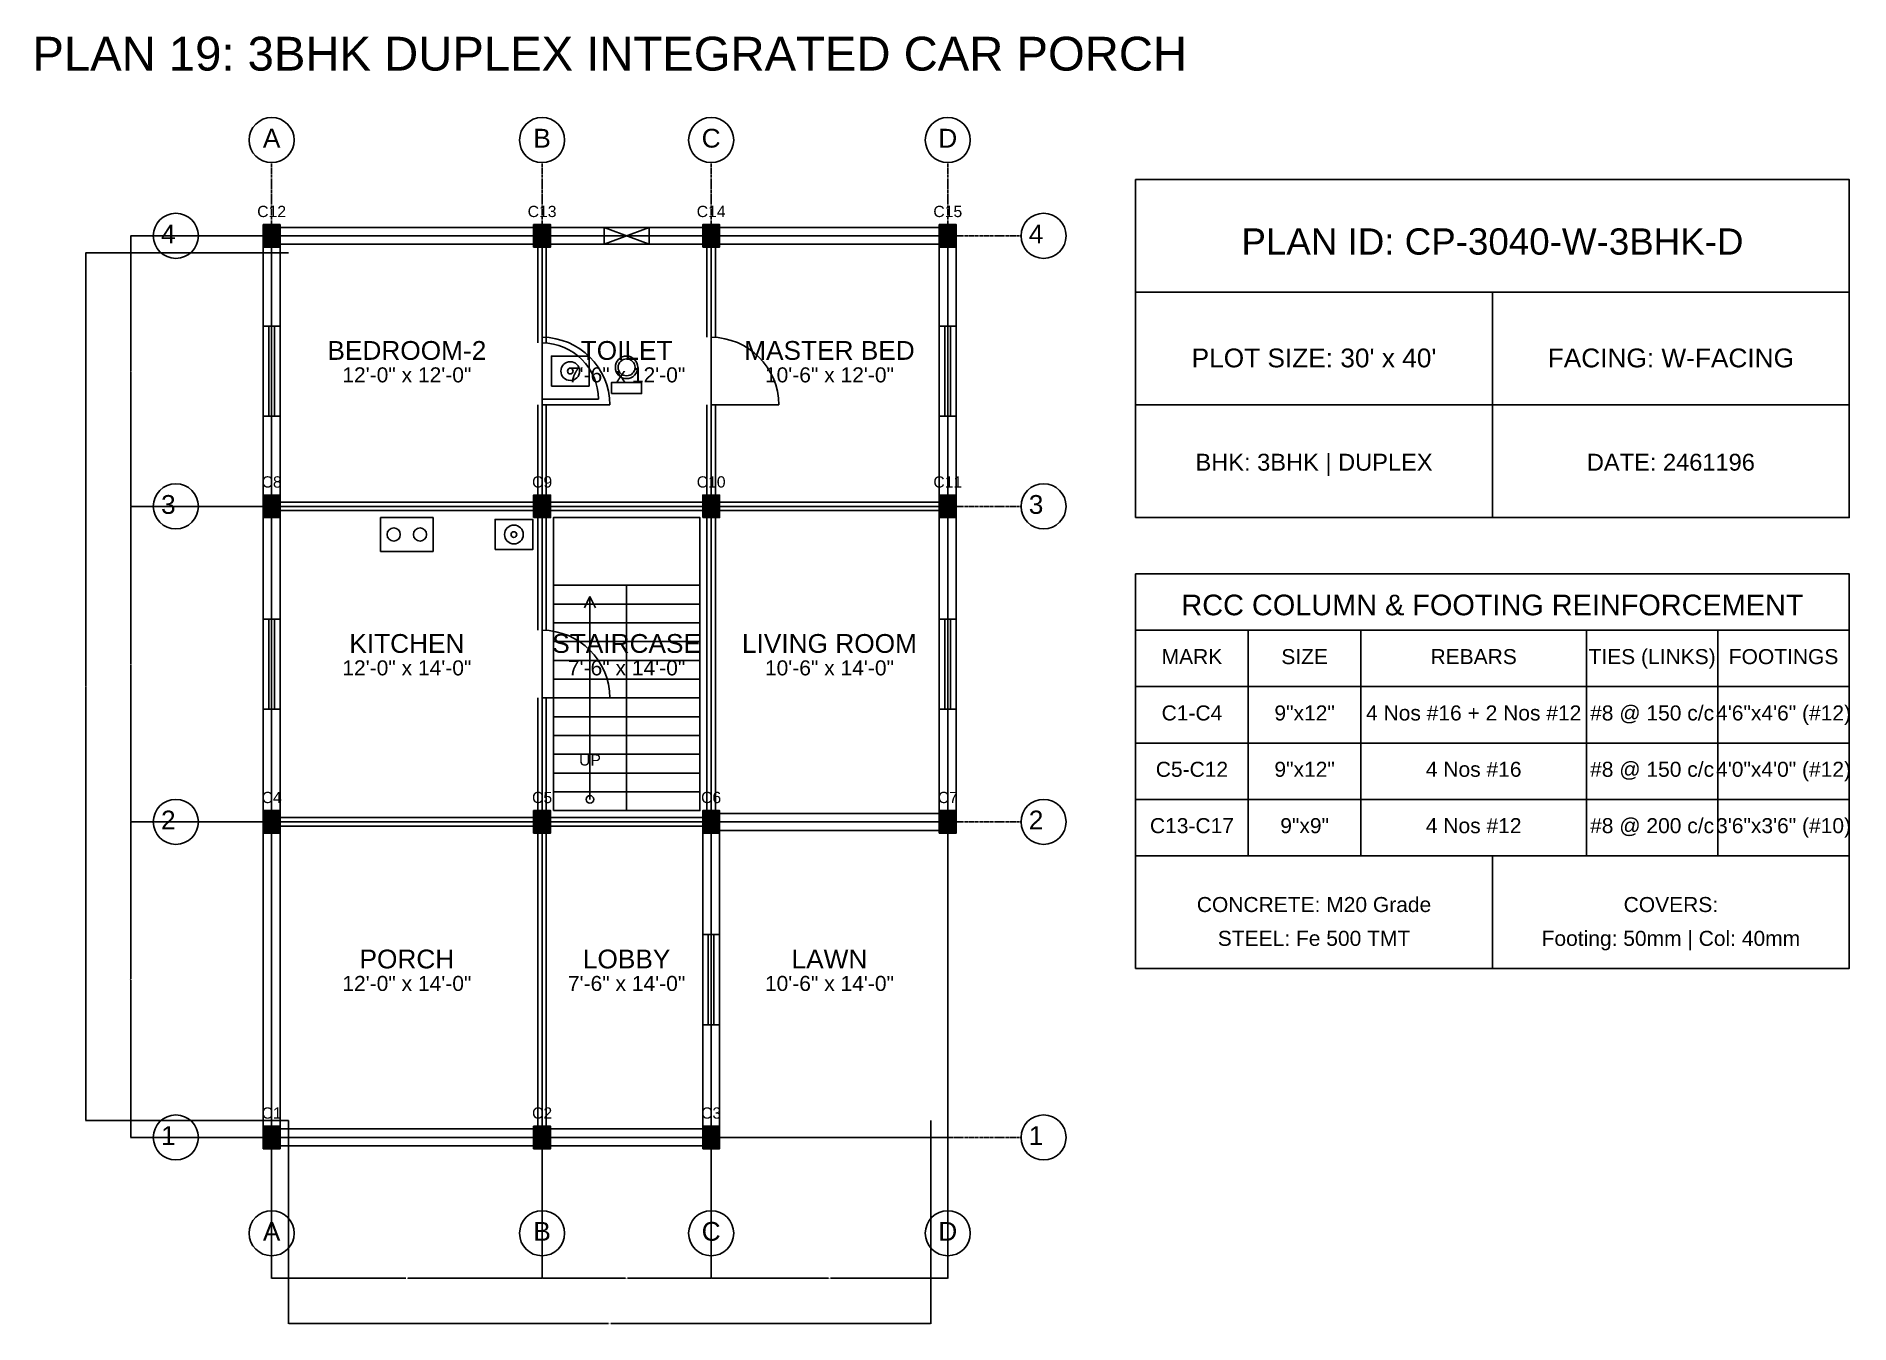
# Model space of a CAD drawing. Header units: inches. Extents: x -134 to 23580, y -99 to 23207.
# Drawn here: x 19875 to 20840, y 2401 to 3086 of the extents above; entities that cross this region are included whole.
import ezdxf
from ezdxf.enums import TextEntityAlignment as Align

# ---------------------------------------------------------------- set-up
doc = ezdxf.new("R2010")
doc.units = ezdxf.units.IN
doc.header["$MEASUREMENT"] = 0
doc.linetypes.add('CENTER', pattern=[2, 1.25, -0.25, 0.25, -0.25])
for name, color, linetype in [('A-COL-HATCH', 251, 'Continuous'), ('A-COLUMN', 1, 'Continuous'), ('A-DIM', 5, 'Continuous'), ('A-DOOR', 30, 'Continuous'), ('A-FIXTURE', 8, 'Continuous'), ('A-STAIR', 6, 'Continuous'), ('A-TEXT', 2, 'Continuous'), ('A-WALL-EXT', 7, 'Continuous'), ('A-WALL-INT', 9, 'Continuous'), ('A-WINDOW', 4, 'Continuous'), ('S-BEAM-FRAMING', 2, 'Continuous'), ('S-BUBBLE', 4, 'Continuous'), ('S-GRID-CENTER', 8, 'CENTER'), ('S-TABLE', 7, 'Continuous'), ('S-TEXT', 3, 'Continuous')]:
    doc.layers.add(name, color=color, linetype=linetype)
doc.styles.get("Standard").update_dxf_attribs({"font": 'arial.ttf'})
doc.dimstyles.get("Standard").update_dxf_attribs({"dimtxt": 0.18, "dimasz": 0.18, "dimexe": 0.18, "dimexo": 0.0625, "dimgap": 0.09, "dimtad": 0, "dimtih": 1, "dimtoh": 1, "dimdec": 4, "dimzin": 0, "dimdsep": 46, "dimtxsty": 'Standard', "dimcen": 0.09, "dimadec": 0, "dimazin": 0, "dimtfac": 1, "dimtdec": 4, "dimtofl": 0, "dimtmove": 0, "dimatfit": 3, "dimfxl": 1, "dimtolj": 1, "dimtzin": 0, "dimarcsym": 0})

msp = doc.modelspace()

# ---------------------------------------------------------------- texts
at = {"layer": 'A-TEXT'}
for s, height, p in [('PLAN 19: 3BHK DUPLEX INTEGRATED CAR PORCH', 18, (20180, 3068)), ('C12', 6, (20000, 2990)), ('C13', 6, (20144, 2990)), ('C14', 6, (20234, 2990)), ('C15', 6, (20360, 2990)), ('PLAN ID: CP-3040-W-3BHK-D', 14, (20650, 2970)), ('BEDROOM-2', 10, (20072, 2914)), ('TOILET', 10, (20189, 2914)), ('MASTER BED', 10, (20297, 2914)), ("PLOT SIZE: 30' x 40'", 10, (20555, 2910)), ('FACING: W-FACING', 10, (20745, 2910)), ('12\'-0" x 12\'-0"', 8, (20072, 2902)), ('7\'-6" x 12\'-0"', 8, (20189, 2902)), ('10\'-6" x 12\'-0"', 8, (20297, 2902)), ('BHK: 3BHK | DUPLEX', 9, (20555, 2855)), ('DATE: 2461196', 9, (20745, 2855)), ('C8', 6, (20000, 2846)), ('C9', 6, (20144, 2846)), ('C10', 6, (20234, 2846)), ('C11', 6, (20360, 2846)), ('KITCHEN', 10, (20072, 2758)), ('STAIRCASE', 10, (20189, 2758)), ('LIVING ROOM', 10, (20297, 2758)), ('12\'-0" x 14\'-0"', 8, (20072, 2746)), ('7\'-6" x 14\'-0"', 8, (20189, 2746)), ('10\'-6" x 14\'-0"', 8, (20297, 2746)), ('UP', 6, (20169.5, 2698)), ('C4', 6, (20000, 2678)), ('C5', 6, (20144, 2678)), ('C6', 6, (20234, 2678)), ('C7', 6, (20360, 2678)), ('PORCH', 10, (20072, 2590)), ('LOBBY', 10, (20189, 2590)), ('LAWN', 10, (20297, 2590)), ('12\'-0" x 14\'-0"', 8, (20072, 2578)), ('7\'-6" x 14\'-0"', 8, (20189, 2578)), ('10\'-6" x 14\'-0"', 8, (20297, 2578)), ('C1', 6, (20000, 2510)), ('C2', 6, (20144, 2510)), ('C3', 6, (20234, 2510))]:
    msp.add_text(s, height=height, dxfattribs=at).set_placement(p, align=Align.CENTER)
at = {"layer": 'S-TEXT'}
for s, height, p in [('A', 10, (20000, 3027)), ('B', 10, (20144, 3027)), ('C', 10, (20234, 3027)), ('D', 10, (20360, 3027)), ('4', 10, (19945, 2976)), ('4', 10, (20407, 2976)), ('3', 10, (19945, 2832)), ('3', 10, (20407, 2832)), ('RCC COLUMN & FOOTING REINFORCEMENT', 11, (20650, 2778)), ('MARK', 8, (20490, 2752)), ('SIZE', 8, (20550, 2752)), ('REBARS', 8, (20640, 2752)), ('TIES (LINKS)', 8, (20735, 2752)), ('FOOTINGS', 8, (20805, 2752)), ('C1-C4', 8, (20490, 2722)), ('9"x12"', 8, (20550, 2722)), ('4 Nos #16 + 2 Nos #12', 8, (20640, 2722)), ('#8 @ 150 c/c', 8, (20735, 2722)), ('4\'6"x4\'6" (#12)', 8, (20805, 2722)), ('C5-C12', 8, (20490, 2692)), ('9"x12"', 8, (20550, 2692)), ('4 Nos #16', 8, (20640, 2692)), ('#8 @ 150 c/c', 8, (20735, 2692)), ('4\'0"x4\'0" (#12)', 8, (20805, 2692)), ('2', 10, (19945, 2664)), ('2', 10, (20407, 2664)), ('C13-C17', 8, (20490, 2662)), ('9"x9"', 8, (20550, 2662)), ('4 Nos #12', 8, (20640, 2662)), ('#8 @ 200 c/c', 8, (20735, 2662)), ('3\'6"x3\'6" (#10)', 8, (20805, 2662)), ('CONCRETE: M20 Grade', 8, (20555, 2620)), ('COVERS:', 8, (20745, 2620)), ('STEEL: Fe 500 TMT', 8, (20555, 2602)), ('Footing: 50mm | Col: 40mm', 8, (20745, 2602)), ('1', 10, (19945, 2496)), ('1', 10, (20407, 2496)), ('A', 10, (20000, 2445)), ('B', 10, (20144, 2445)), ('C', 10, (20234, 2445)), ('D', 10, (20360, 2445))]:
    msp.add_text(s, height=height, dxfattribs=at).set_placement(p, align=Align.CENTER)

# ---------------------------------------------------------------- blocks, each defined once
blk = doc.blocks.new('*D195')
at = {"layer": 'A-DIM', "color": 0, "lineweight": -2, "transparency": 16777216}
for p, q in [((20000, 2508.94), (20000, 2424.82)), ((20144, 2508.94), (20144, 2424.82)), ((20000.18, 2425), (20071.41, 2425)), ((20143.82, 2425), (20072.59, 2425))]:
    blk.add_line(p, q, dxfattribs=at)
at = {"layer": 'A-DIM', "color": 0, "transparency": 16777216}
for points in [[(20000.18, 2425.03), (20000.18, 2424.97), (20000, 2425)], [(20143.82, 2425.03), (20143.82, 2424.97), (20144, 2425)]]:
    blk.add_solid(points, dxfattribs=at)
at = {"layer": 'Defpoints', "color": 0, "transparency": 16777216}
for p in [(20000, 2509), (20144, 2509), (20144, 2425)]:
    blk.add_point(p, dxfattribs=at)
at = {"layer": 'A-DIM', "color": 0, "transparency": 16777216, "insert": (20072, 2425), "char_height": 0.18, "attachment_point": 5}
blk.add_mtext('\\A1;144.0000', dxfattribs=at)
blk = doc.blocks.new('*D196')
at = {"layer": 'A-DIM', "color": 0, "lineweight": -2, "transparency": 16777216}
for p, q in [((20144, 2508.94), (20144, 2424.82)), ((20234, 2508.94), (20234, 2424.82)), ((20144.18, 2425), (20188.47, 2425)), ((20233.82, 2425), (20189.53, 2425))]:
    blk.add_line(p, q, dxfattribs=at)
at = {"layer": 'A-DIM', "color": 0, "transparency": 16777216}
for points in [[(20144.18, 2425.03), (20144.18, 2424.97), (20144, 2425)], [(20233.82, 2425.03), (20233.82, 2424.97), (20234, 2425)]]:
    blk.add_solid(points, dxfattribs=at)
at = {"layer": 'Defpoints', "color": 0, "transparency": 16777216}
for p in [(20144, 2509), (20234, 2509), (20234, 2425)]:
    blk.add_point(p, dxfattribs=at)
at = {"layer": 'A-DIM', "color": 0, "transparency": 16777216, "insert": (20189, 2425), "char_height": 0.18, "attachment_point": 5}
blk.add_mtext('\\A1;90.0000', dxfattribs=at)
blk = doc.blocks.new('*D197')
at = {"layer": 'A-DIM', "color": 0, "lineweight": -2, "transparency": 16777216}
for p, q in [((20234, 2508.94), (20234, 2424.82)), ((20360, 2508.94), (20360, 2424.82)), ((20234.18, 2425), (20296.41, 2425)), ((20359.82, 2425), (20297.59, 2425))]:
    blk.add_line(p, q, dxfattribs=at)
at = {"layer": 'A-DIM', "color": 0, "transparency": 16777216}
for points in [[(20234.18, 2425.03), (20234.18, 2424.97), (20234, 2425)], [(20359.82, 2425.03), (20359.82, 2424.97), (20360, 2425)]]:
    blk.add_solid(points, dxfattribs=at)
at = {"layer": 'Defpoints', "color": 0, "transparency": 16777216}
for p in [(20234, 2509), (20360, 2509), (20360, 2425)]:
    blk.add_point(p, dxfattribs=at)
at = {"layer": 'A-DIM', "color": 0, "transparency": 16777216, "insert": (20297, 2425), "char_height": 0.18, "attachment_point": 5}
blk.add_mtext('\\A1;126.0000', dxfattribs=at)
blk = doc.blocks.new('*D198')
at = {"layer": 'A-DIM', "color": 0, "lineweight": -2, "transparency": 16777216}
for p, q in [((20009, 2508.94), (20009, 2400.82)), ((20351, 2508.94), (20351, 2400.82)), ((20009.18, 2401), (20179.4, 2401)), ((20350.82, 2401), (20180.6, 2401))]:
    blk.add_line(p, q, dxfattribs=at)
at = {"layer": 'A-DIM', "color": 0, "transparency": 16777216}
for points in [[(20009.18, 2401.03), (20009.18, 2400.97), (20009, 2401)], [(20350.82, 2401.03), (20350.82, 2400.97), (20351, 2401)]]:
    blk.add_solid(points, dxfattribs=at)
at = {"layer": 'Defpoints', "color": 0, "transparency": 16777216}
for p in [(20009, 2509), (20351, 2509), (20351, 2401)]:
    blk.add_point(p, dxfattribs=at)
at = {"layer": 'A-DIM', "color": 0, "transparency": 16777216, "insert": (20180, 2401), "char_height": 0.18, "attachment_point": 5}
blk.add_mtext('\\A1;342.0000', dxfattribs=at)
blk = doc.blocks.new('*D199')
at = {"layer": 'A-DIM', "color": 0, "lineweight": -2, "transparency": 16777216}
for p, q in [((20008.94, 2668), (19924.82, 2668)), ((19925, 2667.82), (19925, 2584.18)), ((19925, 2500.18), (19925, 2583.82)), ((20008.94, 2500), (19924.82, 2500))]:
    blk.add_line(p, q, dxfattribs=at)
at = {"layer": 'A-DIM', "color": 0, "transparency": 16777216}
for points in [[(19924.97, 2667.82), (19925.03, 2667.82), (19925, 2668)], [(19924.97, 2500.18), (19925.03, 2500.18), (19925, 2500)]]:
    blk.add_solid(points, dxfattribs=at)
at = {"layer": 'Defpoints', "color": 0, "transparency": 16777216}
for p in [(19925, 2668), (20009, 2668), (20009, 2500)]:
    blk.add_point(p, dxfattribs=at)
at = {"layer": 'A-DIM', "color": 0, "transparency": 16777216, "insert": (19925, 2584), "char_height": 0.18, "attachment_point": 5}
blk.add_mtext('\\A1;168.0000', dxfattribs=at)
blk = doc.blocks.new('*D200')
at = {"layer": 'A-DIM', "color": 0, "lineweight": -2, "transparency": 16777216}
for p, q in [((20008.94, 2836), (19924.82, 2836)), ((19925, 2835.82), (19925, 2752.18)), ((19925, 2668.18), (19925, 2751.82)), ((20008.94, 2668), (19924.82, 2668))]:
    blk.add_line(p, q, dxfattribs=at)
at = {"layer": 'A-DIM', "color": 0, "transparency": 16777216}
for points in [[(19924.97, 2835.82), (19925.03, 2835.82), (19925, 2836)], [(19924.97, 2668.18), (19925.03, 2668.18), (19925, 2668)]]:
    blk.add_solid(points, dxfattribs=at)
at = {"layer": 'Defpoints', "color": 0, "transparency": 16777216}
for p in [(19925, 2836), (20009, 2836), (20009, 2668)]:
    blk.add_point(p, dxfattribs=at)
at = {"layer": 'A-DIM', "color": 0, "transparency": 16777216, "insert": (19925, 2752), "char_height": 0.18, "attachment_point": 5}
blk.add_mtext('\\A1;168.0000', dxfattribs=at)
blk = doc.blocks.new('*D201')
at = {"layer": 'A-DIM', "color": 0, "lineweight": -2, "transparency": 16777216}
for p, q in [((20008.94, 2980), (19924.82, 2980)), ((19925, 2979.82), (19925, 2908.18)), ((19925, 2836.18), (19925, 2907.82)), ((20008.94, 2836), (19924.82, 2836))]:
    blk.add_line(p, q, dxfattribs=at)
at = {"layer": 'A-DIM', "color": 0, "transparency": 16777216}
for points in [[(19924.97, 2979.82), (19925.03, 2979.82), (19925, 2980)], [(19924.97, 2836.18), (19925.03, 2836.18), (19925, 2836)]]:
    blk.add_solid(points, dxfattribs=at)
at = {"layer": 'Defpoints', "color": 0, "transparency": 16777216}
for p in [(19925, 2980), (20009, 2980), (20009, 2836)]:
    blk.add_point(p, dxfattribs=at)
at = {"layer": 'A-DIM', "color": 0, "transparency": 16777216, "insert": (19925, 2908), "char_height": 0.18, "attachment_point": 5}
blk.add_mtext('\\A1;144.0000', dxfattribs=at)
blk = doc.blocks.new('*D202')
at = {"layer": 'A-DIM', "color": 0, "lineweight": -2, "transparency": 16777216}
for p, q in [((20008.94, 2971), (19900.82, 2971)), ((19901, 2970.82), (19901, 2740.18)), ((19901, 2509.18), (19901, 2739.82)), ((20008.94, 2509), (19900.82, 2509))]:
    blk.add_line(p, q, dxfattribs=at)
at = {"layer": 'A-DIM', "color": 0, "transparency": 16777216}
for points in [[(19900.97, 2970.82), (19901.03, 2970.82), (19901, 2971)], [(19900.97, 2509.18), (19901.03, 2509.18), (19901, 2509)]]:
    blk.add_solid(points, dxfattribs=at)
at = {"layer": 'Defpoints', "color": 0, "transparency": 16777216}
for p in [(19901, 2971), (20009, 2971), (20009, 2509)]:
    blk.add_point(p, dxfattribs=at)
at = {"layer": 'A-DIM', "color": 0, "transparency": 16777216, "insert": (19901, 2740), "char_height": 0.18, "attachment_point": 5}
blk.add_mtext('\\A1;462.0000', dxfattribs=at)

# ---------------------------------------------------------------- dimensions: what is measured, and where the dimension line sits
at = {"layer": 'A-DIM'}
for base, p1, p2, picture, middle in [((19925, 2980), (20009, 2836), (20009, 2980), '*D201', (19925, 2908)), ((19901, 2971), (20009, 2509), (20009, 2971), '*D202', (19901, 2740)), ((19925, 2836), (20009, 2668), (20009, 2836), '*D200', (19925, 2752)), ((19925, 2668), (20009, 2500), (20009, 2668), '*D199', (19925, 2584))]:
    dim = msp.add_linear_dim(base=base, p1=p1, p2=p2, angle=90, dimstyle='Standard', dxfattribs=at)
    dim.commit()
    dim.dimension.update_dxf_attribs({"geometry": picture, "text_midpoint": middle})
for base, p1, p2, picture, middle in [((20144, 2425), (20000, 2509), (20144, 2509), '*D195', (20072, 2425)), ((20351, 2401), (20009, 2509), (20351, 2509), '*D198', (20180, 2401)), ((20234, 2425), (20144, 2509), (20234, 2509), '*D196', (20189, 2425)), ((20360, 2425), (20234, 2509), (20360, 2509), '*D197', (20297, 2425))]:
    dim = msp.add_linear_dim(base=base, p1=p1, p2=p2, dimstyle='Standard', dxfattribs=at)
    dim.commit()
    dim.dimension.update_dxf_attribs({"geometry": picture, "text_midpoint": middle})

# ---------------------------------------------------------------- linework, layer by layer
at = {"layer": 'A-COL-HATCH'}
for points in [[(19995.5, 2974), (20004.5, 2974), (19995.5, 2986), (20004.5, 2986)], [(20139.5, 2974), (20148.5, 2974), (20139.5, 2986), (20148.5, 2986)], [(20229.5, 2974), (20238.5, 2974), (20229.5, 2986), (20238.5, 2986)], [(20355.5, 2974), (20364.5, 2974), (20355.5, 2986), (20364.5, 2986)], [(19995.5, 2830), (20004.5, 2830), (19995.5, 2842), (20004.5, 2842)], [(20139.5, 2830), (20148.5, 2830), (20139.5, 2842), (20148.5, 2842)], [(20229.5, 2830), (20238.5, 2830), (20229.5, 2842), (20238.5, 2842)], [(20355.5, 2830), (20364.5, 2830), (20355.5, 2842), (20364.5, 2842)], [(19995.5, 2662), (20004.5, 2662), (19995.5, 2674), (20004.5, 2674)], [(20139.5, 2662), (20148.5, 2662), (20139.5, 2674), (20148.5, 2674)], [(20229.5, 2662), (20238.5, 2662), (20229.5, 2674), (20238.5, 2674)], [(20355.5, 2662), (20364.5, 2662), (20355.5, 2674), (20364.5, 2674)], [(19995.5, 2494), (20004.5, 2494), (19995.5, 2506), (20004.5, 2506)], [(20139.5, 2494), (20148.5, 2494), (20139.5, 2506), (20148.5, 2506)], [(20229.5, 2494), (20238.5, 2494), (20229.5, 2506), (20238.5, 2506)]]:
    msp.add_solid(points, dxfattribs=at)
at = {"layer": 'A-COLUMN'}
for points in [[(19995.5, 2974), (20004.5, 2974), (20004.5, 2986), (19995.5, 2986)], [(20139.5, 2974), (20148.5, 2974), (20148.5, 2986), (20139.5, 2986)], [(20229.5, 2974), (20238.5, 2974), (20238.5, 2986), (20229.5, 2986)], [(20355.5, 2974), (20364.5, 2974), (20364.5, 2986), (20355.5, 2986)], [(19995.5, 2830), (20004.5, 2830), (20004.5, 2842), (19995.5, 2842)], [(20139.5, 2830), (20148.5, 2830), (20148.5, 2842), (20139.5, 2842)], [(20229.5, 2830), (20238.5, 2830), (20238.5, 2842), (20229.5, 2842)], [(20355.5, 2830), (20364.5, 2830), (20364.5, 2842), (20355.5, 2842)], [(19995.5, 2662), (20004.5, 2662), (20004.5, 2674), (19995.5, 2674)], [(20139.5, 2662), (20148.5, 2662), (20148.5, 2674), (20139.5, 2674)], [(20229.5, 2662), (20238.5, 2662), (20238.5, 2674), (20229.5, 2674)], [(20355.5, 2662), (20364.5, 2662), (20364.5, 2674), (20355.5, 2674)], [(19995.5, 2494), (20004.5, 2494), (20004.5, 2506), (19995.5, 2506)], [(20139.5, 2494), (20148.5, 2494), (20148.5, 2506), (20139.5, 2506)], [(20229.5, 2494), (20238.5, 2494), (20238.5, 2506), (20229.5, 2506)]]:
    msp.add_lwpolyline(points, close=True, dxfattribs=at)
at = {"layer": 'A-DOOR'}
for p, q in [((20144, 2893), (20174, 2893)), ((20144, 2890), (20180, 2890)), ((20234, 2890), (20270, 2890)), ((20144, 2734), (20180, 2734))]:
    msp.add_line(p, q, dxfattribs=at)
for centre, radius in [((20144, 2890), 36), ((20234, 2890), 36), ((20144, 2893), 30), ((20144, 2734), 36)]:
    msp.add_arc(centre, radius, 0, 90, dxfattribs=at)
at = {"layer": 'A-FIXTURE'}
for points in [[(20149, 2900), (20169, 2900), (20169, 2916), (20149, 2916)], [(20181, 2896), (20197, 2896), (20197, 2902), (20181, 2902)], [(20058, 2812), (20086, 2812), (20086, 2830), (20058, 2830)], [(20119, 2813), (20139, 2813), (20139, 2829), (20119, 2829)]]:
    msp.add_lwpolyline(points, close=True, dxfattribs=at)
for centre, radius in [((20189, 2910), 6), ((20159, 2908), 5), ((20159, 2908), 1.5), ((20189, 2910), 4.5), ((20065, 2821), 3.5), ((20079, 2821), 3.5), ((20129, 2821), 5), ((20129, 2821), 1.5)]:
    msp.add_circle(centre, radius, dxfattribs=at)
at = {"layer": 'A-STAIR'}
for p, q in [((20150, 2794), (20228, 2794)), ((20189, 2674), (20189, 2794)), ((20150, 2784), (20189, 2784)), ((20169.5, 2788), (20166.5, 2782)), ((20169.5, 2680), (20169.5, 2788)), ((20169.5, 2788), (20172.5, 2782)), ((20189, 2784), (20228, 2784)), ((20150, 2774), (20189, 2774)), ((20189, 2774), (20228, 2774)), ((20150, 2764), (20189, 2764)), ((20189, 2764), (20228, 2764)), ((20150, 2754), (20189, 2754)), ((20189, 2754), (20228, 2754)), ((20150, 2744), (20189, 2744)), ((20189, 2744), (20228, 2744)), ((20150, 2734), (20189, 2734)), ((20189, 2734), (20228, 2734)), ((20150, 2724), (20189, 2724)), ((20189, 2724), (20228, 2724)), ((20150, 2714), (20189, 2714)), ((20189, 2714), (20228, 2714)), ((20150, 2704), (20189, 2704)), ((20189, 2704), (20228, 2704)), ((20150, 2694), (20189, 2694)), ((20189, 2694), (20228, 2694)), ((20150, 2684), (20189, 2684)), ((20189, 2684), (20228, 2684))]:
    msp.add_line(p, q, dxfattribs=at)
msp.add_lwpolyline([(20150, 2674), (20228, 2674), (20228, 2830), (20150, 2830)], close=True, dxfattribs=at)
msp.add_circle((20169.5, 2680), 2, dxfattribs=at)
at = {"layer": 'A-WALL-EXT'}
for p, q in [((20000, 2984.5), (20144, 2984.5)), ((20144, 2984.5), (20177, 2984.5)), ((20201, 2984.5), (20234, 2984.5)), ((20234, 2984.5), (20360, 2984.5)), ((19995.5, 2932), (19995.5, 2980)), ((20000, 2975.5), (20144, 2975.5)), ((20004.5, 2932), (20004.5, 2980)), ((20144, 2975.5), (20177, 2975.5)), ((20201, 2975.5), (20234, 2975.5)), ((20234, 2975.5), (20360, 2975.5)), ((20355.5, 2932), (20355.5, 2980)), ((20364.5, 2932), (20364.5, 2980)), ((20460, 2950), (20840, 2950)), ((20650, 2830), (20650, 2950)), ((20460, 2890), (20840, 2890)), ((19995.5, 2836), (19995.5, 2884)), ((20004.5, 2836), (20004.5, 2884)), ((20355.5, 2836), (20355.5, 2884)), ((20364.5, 2836), (20364.5, 2884)), ((19995.5, 2776), (19995.5, 2836)), ((20004.5, 2776), (20004.5, 2836)), ((20355.5, 2776), (20355.5, 2836)), ((20364.5, 2776), (20364.5, 2836)), ((19995.5, 2668), (19995.5, 2728)), ((20004.5, 2668), (20004.5, 2728)), ((20355.5, 2668), (20355.5, 2728)), ((20364.5, 2668), (20364.5, 2728)), ((19995.5, 2500), (19995.5, 2668)), ((20004.5, 2500), (20004.5, 2668)), ((20229.5, 2608), (20229.5, 2668)), ((20234, 2672.5), (20360, 2672.5)), ((20238.5, 2608), (20238.5, 2668)), ((20234, 2663.5), (20360, 2663.5)), ((20229.5, 2500), (20229.5, 2560)), ((20238.5, 2500), (20238.5, 2560)), ((20000, 2504.5), (20144, 2504.5)), ((20144, 2504.5), (20234, 2504.5)), ((20000, 2495.5), (20144, 2495.5)), ((20144, 2495.5), (20234, 2495.5))]:
    msp.add_line(p, q, dxfattribs=at)
msp.add_lwpolyline([(20460, 2830), (20840, 2830), (20840, 3010), (20460, 3010)], close=True, dxfattribs=at)
at = {"layer": 'A-WALL-INT'}
for p, q in [((20141.75, 2923), (20141.75, 2980)), ((20146.25, 2923), (20146.25, 2980)), ((20231.75, 2926), (20231.75, 2980)), ((20236.25, 2926), (20236.25, 2980)), ((20141.75, 2836), (20141.75, 2890)), ((20146.25, 2836), (20146.25, 2890)), ((20231.75, 2836), (20231.75, 2890)), ((20236.25, 2836), (20236.25, 2890)), ((20000, 2838.25), (20144, 2838.25)), ((20000, 2833.75), (20144, 2833.75)), ((20141.75, 2770), (20141.75, 2836)), ((20144, 2838.25), (20234, 2838.25)), ((20144, 2833.75), (20234, 2833.75)), ((20146.25, 2770), (20146.25, 2836)), ((20231.75, 2668), (20231.75, 2836)), ((20234, 2838.25), (20360, 2838.25)), ((20234, 2833.75), (20360, 2833.75)), ((20236.25, 2668), (20236.25, 2836)), ((20141.75, 2668), (20141.75, 2734)), ((20146.25, 2668), (20146.25, 2734)), ((20000, 2670.25), (20144, 2670.25)), ((20000, 2665.75), (20144, 2665.75)), ((20141.75, 2500), (20141.75, 2668)), ((20144, 2670.25), (20234, 2670.25)), ((20144, 2665.75), (20234, 2665.75)), ((20146.25, 2500), (20146.25, 2668))]:
    msp.add_line(p, q, dxfattribs=at)
at = {"layer": 'A-WINDOW'}
for p, q in [((20177, 2975.5), (20201, 2984.5)), ((20177, 2984.5), (20201, 2975.5)), ((19998.5, 2884), (19998.5, 2932)), ((20001.5, 2884), (20001.5, 2932)), ((20358.5, 2884), (20358.5, 2932)), ((20361.5, 2884), (20361.5, 2932)), ((19998.5, 2728), (19998.5, 2776)), ((20001.5, 2728), (20001.5, 2776)), ((20358.5, 2728), (20358.5, 2776)), ((20361.5, 2728), (20361.5, 2776)), ((20232.5, 2560), (20232.5, 2608)), ((20235.5, 2560), (20235.5, 2608))]:
    msp.add_line(p, q, dxfattribs=at)
for points in [[(20177, 2975.5), (20201, 2975.5), (20201, 2984.5), (20177, 2984.5)], [(19995.5, 2884), (20004.5, 2884), (20004.5, 2932), (19995.5, 2932)], [(20355.5, 2884), (20364.5, 2884), (20364.5, 2932), (20355.5, 2932)], [(19995.5, 2728), (20004.5, 2728), (20004.5, 2776), (19995.5, 2776)], [(20355.5, 2728), (20364.5, 2728), (20364.5, 2776), (20355.5, 2776)], [(20229.5, 2560), (20238.5, 2560), (20238.5, 2608), (20229.5, 2608)]]:
    msp.add_lwpolyline(points, close=True, dxfattribs=at)
at = {"layer": 'S-BEAM-FRAMING'}
for p, q in [((20000, 2500), (20000, 2980)), ((20000, 2980), (20360, 2980)), ((20144, 2500), (20144, 2980)), ((20234, 2500), (20234, 2980)), ((20360, 2500), (20360, 2980)), ((20000, 2836), (20360, 2836)), ((20000, 2668), (20360, 2668)), ((20000, 2500), (20360, 2500))]:
    msp.add_line(p, q, dxfattribs=at)
at = {"layer": 'S-BUBBLE'}
for centre in [(20000, 3031), (20144, 3031), (20234, 3031), (20360, 3031), (19949, 2980), (20411, 2980), (19949, 2836), (20411, 2836), (19949, 2668), (20411, 2668), (19949, 2500), (20411, 2500), (20000, 2449), (20144, 2449), (20234, 2449), (20360, 2449)]:
    msp.add_circle(centre, 12, dxfattribs=at)
at = {"layer": 'S-GRID-CENTER'}
for p, q in [((20000, 2461), (20000, 3019)), ((20144, 2461), (20144, 3019)), ((20234, 2461), (20234, 3019)), ((20360, 2461), (20360, 3019)), ((19961, 2980), (20399, 2980)), ((19961, 2836), (20399, 2836)), ((19961, 2668), (20399, 2668)), ((19961, 2500), (20399, 2500))]:
    msp.add_line(p, q, dxfattribs=at)
at = {"layer": 'S-TABLE'}
for points in [[(20460, 2770), (20840, 2770), (20840, 2800), (20460, 2800)], [(20460, 2740), (20520, 2740), (20520, 2770), (20460, 2770)], [(20520, 2740), (20580, 2740), (20580, 2770), (20520, 2770)], [(20580, 2740), (20700, 2740), (20700, 2770), (20580, 2770)], [(20700, 2740), (20770, 2740), (20770, 2770), (20700, 2770)], [(20770, 2740), (20840, 2740), (20840, 2770), (20770, 2770)], [(20460, 2710), (20520, 2710), (20520, 2740), (20460, 2740)], [(20520, 2710), (20580, 2710), (20580, 2740), (20520, 2740)], [(20580, 2710), (20700, 2710), (20700, 2740), (20580, 2740)], [(20700, 2710), (20770, 2710), (20770, 2740), (20700, 2740)], [(20770, 2710), (20840, 2710), (20840, 2740), (20770, 2740)], [(20460, 2680), (20520, 2680), (20520, 2710), (20460, 2710)], [(20520, 2680), (20580, 2680), (20580, 2710), (20520, 2710)], [(20580, 2680), (20700, 2680), (20700, 2710), (20580, 2710)], [(20700, 2680), (20770, 2680), (20770, 2710), (20700, 2710)], [(20770, 2680), (20840, 2680), (20840, 2710), (20770, 2710)], [(20460, 2650), (20520, 2650), (20520, 2680), (20460, 2680)], [(20520, 2650), (20580, 2650), (20580, 2680), (20520, 2680)], [(20580, 2650), (20700, 2650), (20700, 2680), (20580, 2680)], [(20700, 2650), (20770, 2650), (20770, 2680), (20700, 2680)], [(20770, 2650), (20840, 2650), (20840, 2680), (20770, 2680)], [(20460, 2590), (20650, 2590), (20650, 2650), (20460, 2650)], [(20650, 2590), (20840, 2590), (20840, 2650), (20650, 2650)]]:
    msp.add_lwpolyline(points, close=True, dxfattribs=at)

msp.set_redraw_order([(e.dxf.handle, doc.entitydb.next_handle()) for e in msp.query("TEXT MTEXT ATTDEF DIMENSION ARC_DIMENSION")])  # texts and dimensions are drawn at this point

doc.saveas('drawing.dxf')
